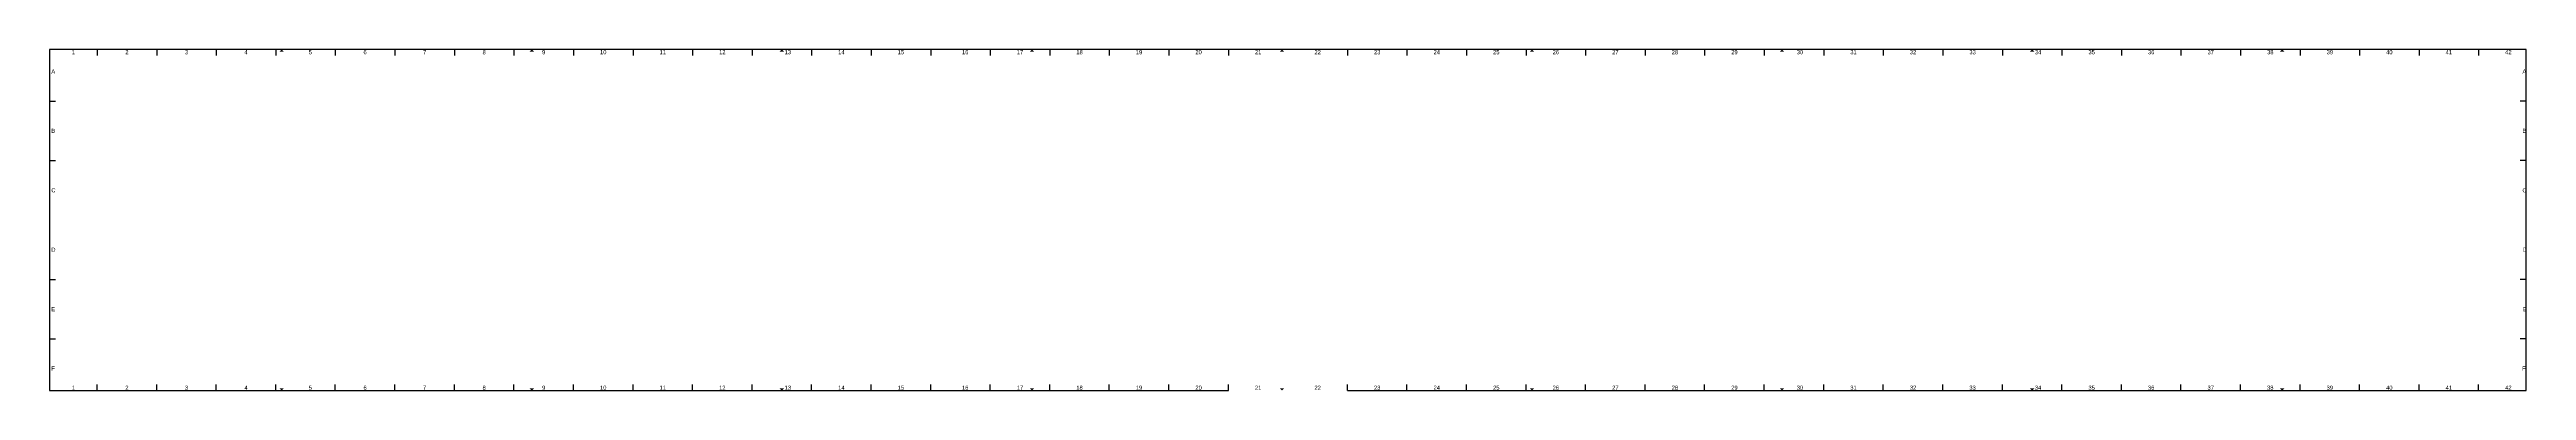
# Model space of a CAD drawing. Extents: x -5 to 2075, y -5 to 282.
import ezdxf
from ezdxf.enums import TextEntityAlignment as Align

# ---------------------------------------------------------------- set-up
doc = ezdxf.new("R2010")
doc.units = 0
doc.layers.add('to-xx-rooster', color=7, linetype='CONTINUOUS', lineweight=25)
doc.layers.add('to-xx-vouwmerk', color=7, linetype='CONTINUOUS', lineweight=18)
doc.styles.add('RTW_ISO', font='iso-rtw.shx')

msp = doc.modelspace()

# ---------------------------------------------------------------- hatches: boundary and pattern name
at = {"layer": 'to-xx-vouwmerk'}
for points in [[(192, 280), (190, 282), (188, 280)], [(402, 280), (400, 282), (398, 280)], [(612, 280), (610, 282), (608, 280)], [(822, 280), (820, 282), (818, 280)], [(1032, 280), (1030, 282), (1028, 280)], [(1242, 280), (1240, 282), (1238, 280)], [(1452, 280), (1450, 282), (1448, 280)], [(1662, 280), (1660, 282), (1658, 280)], [(1872, 280), (1870, 282), (1868, 280)], [(188, -3), (190, -5), (192, -3)], [(398, -3), (400, -5), (402, -3)], [(608, -3), (610, -5), (612, -3)], [(818, -3), (820, -5), (822, -3)], [(1028, -3), (1030, -5), (1032, -3)], [(1238, -3), (1240, -5), (1242, -3)], [(1448, -3), (1450, -5), (1452, -3)], [(1658, -3), (1660, -5), (1662, -3)], [(1868, -3), (1870, -5), (1872, -3)]]:
    msp.add_hatch(color=256, dxfattribs=at).paths.add_polyline_path(points)

# ---------------------------------------------------------------- linework, layer by layer
at = {"layer": 'to-xx-rooster'}
for p, q in [((2075, 282), (-5, 282)), ((-5, 282), (-5, -5)), ((35, 282), (35, 277)), ((85, 282), (85, 277)), ((135, 282), (135, 277)), ((185, 282), (185, 277)), ((235, 282), (235, 277)), ((285, 282), (285, 277)), ((335, 282), (335, 277)), ((385, 282), (385, 277)), ((435, 282), (435, 277)), ((485, 282), (485, 277)), ((535, 282), (535, 277)), ((585, 282), (585, 277)), ((635, 282), (635, 277)), ((685, 282), (685, 277)), ((735, 282), (735, 277)), ((785, 282), (785, 277)), ((835, 282), (835, 277)), ((885, 282), (885, 277)), ((935, 282), (935, 277)), ((985, 282), (985, 277)), ((1085, 282), (1085, 277)), ((1135, 282), (1135, 277)), ((1185, 282), (1185, 277)), ((1235, 282), (1235, 277)), ((1285, 282), (1285, 277)), ((1335, 282), (1335, 277)), ((1385, 282), (1385, 277)), ((1435, 282), (1435, 277)), ((1485, 282), (1485, 277)), ((1535, 282), (1535, 277)), ((1585, 282), (1585, 277)), ((1635, 282), (1635, 277)), ((1685, 282), (1685, 277)), ((1735, 282), (1735, 277)), ((1785, 282), (1785, 277)), ((1835, 282), (1835, 277)), ((1885, 282), (1885, 277)), ((1935, 282), (1935, 277)), ((1985, 282), (1985, 277)), ((2035, 282), (2035, 277)), ((2075, -5), (2075, 282)), ((-5, 238.5), (0, 238.5)), ((2075, 238.5), (2070, 238.5)), ((-5, 188.5), (0, 188.5)), ((2075, 188.5), (2070, 188.5)), ((-5, 88.5), (0, 88.5)), ((2075, 88.5), (2070, 88.5)), ((-5, 38.5), (0, 38.5)), ((2075, 38.5), (2070, 38.5)), ((35, -5), (35, 0)), ((85, -5), (85, 0)), ((135, -5), (135, 0)), ((185, -5), (185, 0)), ((235, -5), (235, 0)), ((285, -5), (285, 0)), ((335, -5), (335, 0)), ((385, -5), (385, 0)), ((435, -5), (435, 0)), ((485, -5), (485, 0)), ((535, -5), (535, 0)), ((585, -5), (585, 0)), ((635, -5), (635, 0)), ((685, -5), (685, 0)), ((735, -5), (735, 0)), ((785, -5), (785, 0)), ((835, -5), (835, 0)), ((885, -5), (885, 0)), ((935, -5), (935, 0)), ((985, -5), (985, 0)), ((1085, -5), (1085, 0)), ((1135, -5), (1135, 0)), ((1185, -5), (1185, 0)), ((1235, -5), (1235, 0)), ((1285, -5), (1285, 0)), ((1335, -5), (1335, 0)), ((1385, -5), (1385, 0)), ((1435, -5), (1435, 0)), ((1485, -5), (1485, 0)), ((1535, -5), (1535, 0)), ((1585, -5), (1585, 0)), ((1635, -5), (1635, 0)), ((1685, -5), (1685, 0)), ((1735, -5), (1735, 0)), ((1785, -5), (1785, 0)), ((1835, -5), (1835, 0)), ((1885, -5), (1885, 0)), ((1935, -5), (1935, 0)), ((1985, -5), (1985, 0)), ((2035, -5), (2035, 0)), ((-5, -5), (985, -5)), ((1085, -5), (2075, -5))]:
    msp.add_line(p, q, dxfattribs=at)

# ---------------------------------------------------------------- texts
at = {"layer": 'to-xx-rooster', "style": 'RTW_ISO'}
for s, p in [('1', (15.1, 276.9)), ('2', (60, 276.9)), ('3', (110, 276.9)), ('4', (160, 276.9)), ('5', (214, 276.9)), ('6', (260, 276.9)), ('7', (310, 276.9)), ('8', (360, 276.9)), ('9', (410, 276.9)), ('10', (460, 276.9)), ('11', (510, 276.9)), ('12', (560, 276.9)), ('13', (615, 276.9)), ('14', (660, 276.9)), ('15', (710, 276.9)), ('16', (764, 276.9)), ('17', (810, 276.9)), ('18', (860, 276.9)), ('19', (910, 276.9)), ('20', (960, 276.9)), ('21', (1010, 276.9)), ('22', (1060, 276.9)), ('23', (1110, 276.9)), ('24', (1160, 276.9)), ('25', (1210, 276.9)), ('26', (1260, 276.9)), ('27', (1310, 276.9)), ('28', (1360, 276.9)), ('29', (1410, 276.9)), ('30', (1465, 276.9)), ('31', (1510, 276.9)), ('32', (1560, 276.9)), ('33', (1610, 276.9)), ('34', (1665, 276.9)), ('35', (1710, 276.9)), ('36', (1760, 276.9)), ('37', (1810, 276.9)), ('38', (1860, 276.9)), ('39', (1910, 276.9)), ('40', (1960, 276.9)), ('41', (2010, 276.9)), ('42', (2060, 276.9)), ('1', (15.1, -5.4)), ('2', (60, -5.4)), ('3', (110, -5.4)), ('4', (160, -5.4)), ('5', (214, -5.4)), ('6', (260, -5.4)), ('7', (310, -5.4)), ('8', (360, -5.4)), ('9', (410, -5.4)), ('10', (460, -5.4)), ('11', (510, -5.4)), ('12', (560, -5.4)), ('13', (615, -5.4)), ('14', (660, -5.4)), ('15', (710, -5.4)), ('16', (764, -5.4)), ('17', (810, -5.4)), ('18', (860, -5.4)), ('19', (910, -5.4)), ('20', (960, -5.4)), ('21', (1010, -5.4)), ('22', (1060, -5.4)), ('23', (1110, -5.4)), ('24', (1160, -5.4)), ('25', (1210, -5.4)), ('26', (1260, -5.4)), ('27', (1310, -5.4)), ('28', (1360, -5.4)), ('29', (1410, -5.4)), ('30', (1465, -5.4)), ('31', (1510, -5.4)), ('32', (1560, -5.4)), ('33', (1610, -5.4)), ('34', (1665, -5.4)), ('35', (1710, -5.4)), ('36', (1760, -5.4)), ('37', (1810, -5.4)), ('38', (1860, -5.4)), ('39', (1910, -5.4)), ('40', (1960, -5.4)), ('41', (2010, -5.4)), ('42', (2060, -5.4))]:
    msp.add_text(s, height=3.5, dxfattribs=at).set_placement(p, align=Align.BOTTOM_CENTER)
for s, p in [('A', (-3.5, 263.5)), ('A', (2071.8, 263.5)), ('B', (-3.5, 213.5)), ('B', (2071.8, 213.5)), ('C', (-3.5, 163.5)), ('C', (2071.8, 163.5)), ('D', (-3.5, 113.5)), ('D', (2072, 113.5)), ('E', (-3.5, 63.5)), ('E', (2072, 63.5)), ('F', (-3.5, 13.5)), ('F', (2071.5, 13.5))]:
    msp.add_text(s, height=3.5, dxfattribs=at).set_placement(p, align=Align.MIDDLE_LEFT)

doc.saveas('drawing.dxf')
